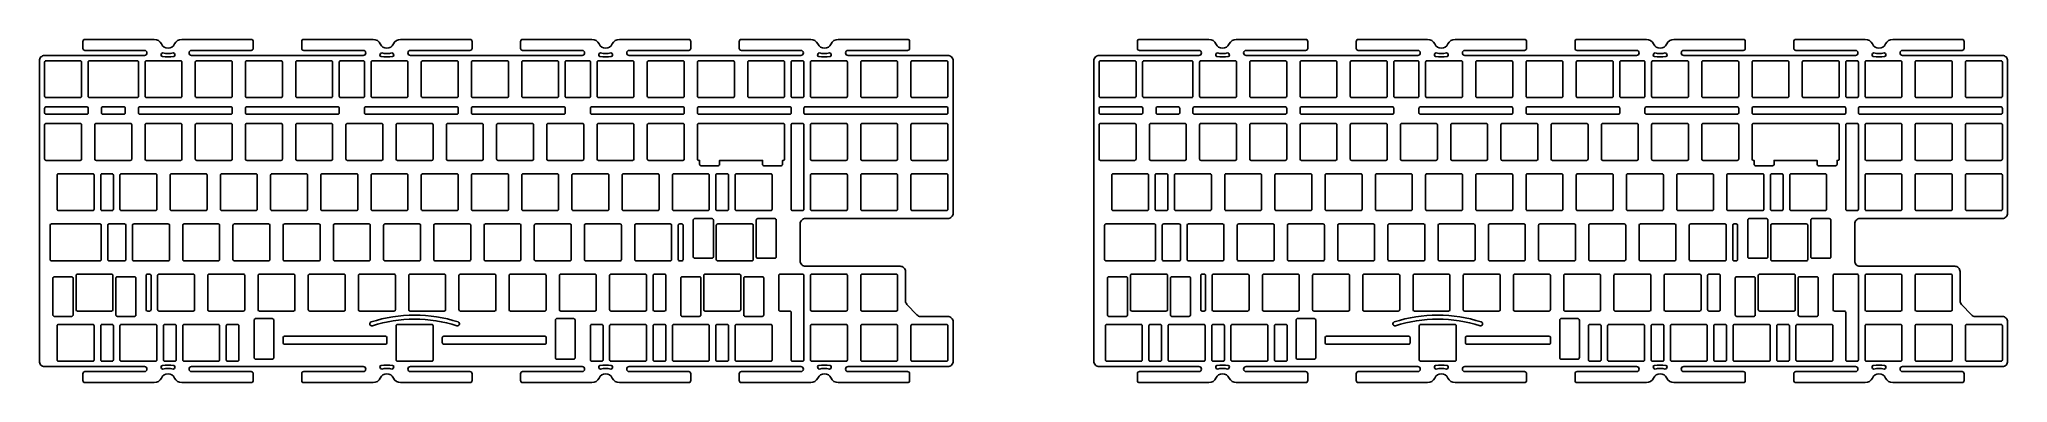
# Model space of a CAD drawing. Header units: millimetres. Extents: x 0 to 747, y 0 to 130.
import ezdxf

# ---------------------------------------------------------------- set-up
doc = ezdxf.new("R2010")
doc.units = ezdxf.units.MM
doc.layers.add('Plate', color=120, linetype='Continuous')

msp = doc.modelspace()

# ---------------------------------------------------------------- linework, layer by layer
at = {"layer": 'Plate'}
for points in [[(295.31, 1.75, -0.293036), (292.59, 0), (266.31, 0, -0.414214), (265.51, 0.8), (265.51, 3.4, -0.414214), (266.31, 4.2), (288.86, 4.2, 1), (288.86, 6.1), (223.76, 6.1, 1), (223.76, 4.2), (246.31, 4.2, -0.414214), (247.11, 3.4), (247.11, 0.8, -0.414214), (246.31, 0), (220.03, 0, -0.293036), (217.31, 1.75, 0.641126), (212.31, 1.75, -0.293036), (209.58, 0), (183.31, 0, -0.414214), (182.51, 0.8), (182.51, 3.4, -0.414214), (183.31, 4.2), (205.86, 4.2, 1), (205.86, 6.1), (140.75, 6.1, 1), (140.75, 4.2), (163.31, 4.2, -0.414214), (164.11, 3.4), (164.11, 0.8, -0.414214), (163.31, 0), (137.03, 0, -0.293036), (134.3, 1.75, 0.641126), (129.31, 1.75, -0.293036), (126.58, 0), (100.3, 0, -0.414214), (99.5, 0.8), (99.5, 3.4, -0.414214), (100.3, 4.2), (122.85, 4.2, 1), (122.85, 6.1), (57.75, 6.1, 1), (57.75, 4.2), (80.3, 4.2, -0.414214), (81.1, 3.4), (81.1, 0.8, -0.414214), (80.3, 0), (54.03, 0, -0.293036), (51.3, 1.75, 0.641126), (46.3, 1.75, -0.293036), (43.58, 0), (17.3, 0, -0.414214), (16.5, 0.8), (16.5, 3.4, -0.414214), (17.3, 4.2), (39.85, 4.2, 1), (39.85, 6.1), (2, 6.1, -0.414214), (0, 8.1), (0, 122.11, -0.414214), (2, 124.11), (39.85, 124.11, 1), (39.85, 126.01), (17.3, 126.01, -0.414214), (16.5, 126.81), (16.5, 129.41, -0.414214), (17.3, 130.21), (43.58, 130.21, -0.293036), (46.3, 128.46, 0.641126), (51.3, 128.46, -0.293036), (54.03, 130.21), (80.3, 130.21, -0.414214), (81.1, 129.41), (81.1, 126.81, -0.414214), (80.3, 126.01), (57.75, 126.01, 1), (57.75, 124.11), (122.85, 124.11, 1), (122.85, 126.01), (100.3, 126.01, -0.414214), (99.5, 126.81), (99.5, 129.41, -0.414214), (100.3, 130.21), (126.58, 130.21, -0.293036), (129.31, 128.46, 0.641126), (134.3, 128.46, -0.293036), (137.03, 130.21), (163.31, 130.21, -0.414214), (164.11, 129.41), (164.11, 126.81, -0.414214), (163.31, 126.01), (140.75, 126.01, 1), (140.75, 124.11), (205.86, 124.11, 1), (205.86, 126.01), (183.31, 126.01, -0.414214), (182.51, 126.81), (182.51, 129.41, -0.414214), (183.31, 130.21), (209.58, 130.21, -0.293036), (212.31, 128.46, 0.641126), (217.31, 128.46, -0.293036), (220.03, 130.21), (246.31, 130.21, -0.414214), (247.11, 129.41), (247.11, 126.81, -0.414214), (246.31, 126.01), (223.76, 126.01, 1), (223.76, 124.11), (288.86, 124.11, 1), (288.86, 126.01), (266.31, 126.01, -0.414214), (265.51, 126.81), (265.51, 129.41, -0.414214), (266.31, 130.21), (292.59, 130.21, -0.293036), (295.31, 128.46, 0.641126), (300.31, 128.46, -0.293036), (303.04, 130.21), (329.31, 130.21, -0.414214), (330.11, 129.41), (330.11, 126.81, -0.414214), (329.31, 126.01), (306.76, 126.01, 1), (306.76, 124.11), (344.61, 124.11, -0.414214), (346.61, 122.11), (346.61, 64.25, -0.414214), (344.61, 62.25), (290.61, 62.25, 0.414214), (288.61, 60.25), (288.61, 46.15, 0.414214), (290.61, 44.15), (326.56, 44.15, -0.414214), (328.56, 42.15), (328.56, 31.06, 0.191918), (329.11, 29.68), (332.86, 25.72, 0.205925), (334.31, 25.1), (344.61, 25.1, -0.414214), (346.61, 23.1), (346.61, 8.1, -0.414214), (344.61, 6.1), (306.76, 6.1, 1), (306.76, 4.2), (329.31, 4.2, -0.414214), (330.11, 3.4), (330.11, 0.8, -0.414214), (329.31, 0), (303.04, 0, -0.293036), (300.31, 1.75, 0.641126)], [(695.31, 1.75, -0.293036), (692.59, 0), (666.31, 0, -0.414214), (665.51, 0.8), (665.51, 3.4, -0.414214), (666.31, 4.2), (688.86, 4.2, 1), (688.86, 6.1), (623.76, 6.1, 1), (623.76, 4.2), (646.31, 4.2, -0.414214), (647.11, 3.4), (647.11, 0.8, -0.414214), (646.31, 0), (620.03, 0, -0.293036), (617.31, 1.75, 0.641126), (612.31, 1.75, -0.293036), (609.58, 0), (583.31, 0, -0.414214), (582.51, 0.8), (582.51, 3.4, -0.414214), (583.31, 4.2), (605.86, 4.2, 1), (605.86, 6.1), (540.75, 6.1, 1), (540.75, 4.2), (563.31, 4.2, -0.414214), (564.11, 3.4), (564.11, 0.8, -0.414214), (563.31, 0), (537.03, 0, -0.293036), (534.3, 1.75, 0.641126), (529.31, 1.75, -0.293036), (526.58, 0), (500.3, 0, -0.414214), (499.5, 0.8), (499.5, 3.4, -0.414214), (500.3, 4.2), (522.85, 4.2, 1), (522.85, 6.1), (457.75, 6.1, 1), (457.75, 4.2), (480.3, 4.2, -0.414214), (481.1, 3.4), (481.1, 0.8, -0.414214), (480.3, 0), (454.03, 0, -0.293036), (451.3, 1.75, 0.641126), (446.3, 1.75, -0.293036), (443.58, 0), (417.3, 0, -0.414214), (416.5, 0.8), (416.5, 3.4, -0.414214), (417.3, 4.2), (439.85, 4.2, 1), (439.85, 6.1), (402, 6.1, -0.414214), (400, 8.1), (400, 122.11, -0.414214), (402, 124.11), (439.85, 124.11, 1), (439.85, 126.01), (417.3, 126.01, -0.414214), (416.5, 126.81), (416.5, 129.41, -0.414214), (417.3, 130.21), (443.58, 130.21, -0.293036), (446.3, 128.46, 0.641126), (451.3, 128.46, -0.293036), (454.03, 130.21), (480.3, 130.21, -0.414214), (481.1, 129.41), (481.1, 126.81, -0.414214), (480.3, 126.01), (457.75, 126.01, 1), (457.75, 124.11), (522.85, 124.11, 1), (522.85, 126.01), (500.3, 126.01, -0.414214), (499.5, 126.81), (499.5, 129.41, -0.414214), (500.3, 130.21), (526.58, 130.21, -0.293036), (529.31, 128.46, 0.641126), (534.3, 128.46, -0.293036), (537.03, 130.21), (563.31, 130.21, -0.414214), (564.11, 129.41), (564.11, 126.81, -0.414214), (563.31, 126.01), (540.75, 126.01, 1), (540.75, 124.11), (605.86, 124.11, 1), (605.86, 126.01), (583.31, 126.01, -0.414214), (582.51, 126.81), (582.51, 129.41, -0.414214), (583.31, 130.21), (609.58, 130.21, -0.293036), (612.31, 128.46, 0.641126), (617.31, 128.46, -0.293036), (620.03, 130.21), (646.31, 130.21, -0.414214), (647.11, 129.41), (647.11, 126.81, -0.414214), (646.31, 126.01), (623.76, 126.01, 1), (623.76, 124.11), (688.86, 124.11, 1), (688.86, 126.01), (666.31, 126.01, -0.414214), (665.51, 126.81), (665.51, 129.41, -0.414214), (666.31, 130.21), (692.59, 130.21, -0.293036), (695.31, 128.46, 0.641126), (700.31, 128.46, -0.293036), (703.04, 130.21), (729.31, 130.21, -0.414214), (730.11, 129.41), (730.11, 126.81, -0.414214), (729.31, 126.01), (706.76, 126.01, 1), (706.76, 124.11), (744.61, 124.11, -0.414214), (746.61, 122.11), (746.61, 64.25, -0.414214), (744.61, 62.25), (690.61, 62.25, 0.414214), (688.61, 60.25), (688.61, 46.15, 0.414214), (690.61, 44.15), (726.56, 44.15, -0.414214), (728.56, 42.15), (728.56, 31.06, 0.191918), (729.11, 29.68), (732.86, 25.72, 0.205925), (734.31, 25.1), (744.61, 25.1, -0.414214), (746.61, 23.1), (746.61, 8.1, -0.414214), (744.61, 6.1), (706.76, 6.1, 1), (706.76, 4.2), (729.31, 4.2, -0.414214), (730.11, 3.4), (730.11, 0.8, -0.414214), (729.31, 0), (703.04, 0, -0.293036), (700.31, 1.75, 0.641126)], [(15.5, 122.11), (2.5, 122.11, 0.414214), (2, 121.61), (2, 108.61, 0.414214), (2.5, 108.11), (15.5, 108.11, 0.414214), (16, 108.61), (16, 121.61, 0.414214)], [(37.1, 122.11), (19, 122.11, 0.414214), (18.5, 121.61), (18.5, 108.61, 0.414214), (19, 108.11), (37.1, 108.11, 0.414214), (37.6, 108.61), (37.6, 121.61, 0.414214)], [(53.6, 122.11), (40.6, 122.11, 0.414214), (40.1, 121.61), (40.1, 108.61, 0.414214), (40.6, 108.11), (53.6, 108.11, 0.414214), (54.1, 108.61), (54.1, 121.61, 0.414214)], [(50.96, 123.73, 0.377418), (51.4, 124.22, 0.145924), (51.23, 124.82, 0.310154), (50.71, 125.05, -0.096523), (46.89, 125.05, 0.310154), (46.37, 124.82, 0.145924), (46.2, 124.22, 0.377418), (46.65, 123.73, 0.054)], [(72.65, 122.11), (59.65, 122.11, 0.414214), (59.15, 121.61), (59.15, 108.61, 0.414214), (59.65, 108.11), (72.65, 108.11, 0.414214), (73.15, 108.61), (73.15, 121.61, 0.414214)], [(91.7, 122.11), (78.7, 122.11, 0.414214), (78.2, 121.61), (78.2, 108.61, 0.414214), (78.7, 108.11), (91.7, 108.11, 0.414214), (92.2, 108.61), (92.2, 121.61, 0.414214)], [(110.75, 122.11), (97.75, 122.11, 0.414214), (97.25, 121.61), (97.25, 108.61, 0.414214), (97.75, 108.11), (110.75, 108.11, 0.414214), (111.25, 108.61), (111.25, 121.61, 0.414214)], [(113.75, 108.61, 0.414214), (114.25, 108.11), (122.83, 108.11, 0.414214), (123.33, 108.61), (123.33, 121.61, 0.414214), (122.83, 122.11), (114.25, 122.11, 0.414214), (113.75, 121.61)], [(139.32, 122.11), (126.33, 122.11, 0.414214), (125.83, 121.61), (125.83, 108.61, 0.414214), (126.33, 108.11), (139.32, 108.11, 0.414214), (139.82, 108.61), (139.82, 121.61, 0.414214)], [(129.89, 125.05, 0.310154), (129.37, 124.82, 0.145924), (129.2, 124.22, 0.377418), (129.65, 123.73, 0.054), (133.96, 123.73, 0.377418), (134.4, 124.22, 0.145924), (134.24, 124.82, 0.310154), (133.72, 125.05, -0.096523)], [(158.38, 122.11), (145.38, 122.11, 0.414214), (144.88, 121.61), (144.88, 108.61, 0.414214), (145.38, 108.11), (158.38, 108.11, 0.414214), (158.88, 108.61), (158.88, 121.61, 0.414214)], [(177.43, 122.11), (164.43, 122.11, 0.414214), (163.93, 121.61), (163.93, 108.61, 0.414214), (164.43, 108.11), (177.43, 108.11, 0.414214), (177.93, 108.61), (177.93, 121.61, 0.414214)], [(196.47, 122.11), (183.47, 122.11, 0.414214), (182.97, 121.61), (182.97, 108.61, 0.414214), (183.47, 108.11), (196.47, 108.11, 0.414214), (196.97, 108.61), (196.97, 121.61, 0.414214)], [(199.47, 108.61, 0.414214), (199.97, 108.11), (208.55, 108.11, 0.414214), (209.05, 108.61), (209.05, 121.61, 0.414214), (208.55, 122.11), (199.97, 122.11, 0.414214), (199.47, 121.61)], [(225.05, 122.11), (212.05, 122.11, 0.414214), (211.55, 121.61), (211.55, 108.61, 0.414214), (212.05, 108.11), (225.05, 108.11, 0.414214), (225.55, 108.61), (225.55, 121.61, 0.414214)], [(216.96, 123.73, 0.377418), (217.41, 124.22, 0.145924), (217.24, 124.82, 0.310154), (216.72, 125.05, -0.096523), (212.9, 125.05, 0.310154), (212.38, 124.82, 0.145924), (212.21, 124.22, 0.377418), (212.65, 123.73, 0.054)], [(244.1, 122.11), (231.1, 122.11, 0.414214), (230.6, 121.61), (230.6, 108.61, 0.414214), (231.1, 108.11), (244.1, 108.11, 0.414214), (244.6, 108.61), (244.6, 121.61, 0.414214)], [(263.15, 122.11), (250.15, 122.11, 0.414214), (249.65, 121.61), (249.65, 108.61, 0.414214), (250.15, 108.11), (263.15, 108.11, 0.414214), (263.65, 108.61), (263.65, 121.61, 0.414214)], [(282.2, 122.11), (269.2, 122.11, 0.414214), (268.7, 121.61), (268.7, 108.61, 0.414214), (269.2, 108.11), (282.2, 108.11, 0.414214), (282.7, 108.61), (282.7, 121.61, 0.414214)], [(285.2, 108.61, 0.414214), (285.7, 108.11), (289.51, 108.11, 0.414214), (290.01, 108.61), (290.01, 121.61, 0.414214), (289.51, 122.11), (285.7, 122.11, 0.414214), (285.2, 121.61)], [(306.01, 122.11), (293.01, 122.11, 0.414214), (292.51, 121.61), (292.51, 108.61, 0.414214), (293.01, 108.11), (306.01, 108.11, 0.414214), (306.51, 108.61), (306.51, 121.61, 0.414214)], [(299.96, 123.73, 0.377418), (300.41, 124.22, 0.145924), (300.24, 124.82, 0.310154), (299.72, 125.05, -0.096523), (295.9, 125.05, 0.310154), (295.38, 124.82, 0.145924), (295.21, 124.22, 0.377418), (295.66, 123.73, 0.054)], [(325.06, 122.11), (312.06, 122.11, 0.414214), (311.56, 121.61), (311.56, 108.61, 0.414214), (312.06, 108.11), (325.06, 108.11, 0.414214), (325.56, 108.61), (325.56, 121.61, 0.414214)], [(344.11, 122.11), (331.11, 122.11, 0.414214), (330.61, 121.61), (330.61, 108.61, 0.414214), (331.11, 108.11), (344.11, 108.11, 0.414214), (344.61, 108.61), (344.61, 121.61, 0.414214)], [(415.5, 122.11), (402.5, 122.11, 0.414214), (402, 121.61), (402, 108.61, 0.414214), (402.5, 108.11), (415.5, 108.11, 0.414214), (416, 108.61), (416, 121.61, 0.414214)], [(437.1, 122.11), (419, 122.11, 0.414214), (418.5, 121.61), (418.5, 108.61, 0.414214), (419, 108.11), (437.1, 108.11, 0.414214), (437.6, 108.61), (437.6, 121.61, 0.414214)], [(453.6, 122.11), (440.6, 122.11, 0.414214), (440.1, 121.61), (440.1, 108.61, 0.414214), (440.6, 108.11), (453.6, 108.11, 0.414214), (454.1, 108.61), (454.1, 121.61, 0.414214)], [(450.96, 123.73, 0.377418), (451.4, 124.22, 0.145924), (451.23, 124.82, 0.310154), (450.71, 125.05, -0.096523), (446.89, 125.05, 0.310154), (446.37, 124.82, 0.145924), (446.2, 124.22, 0.377418), (446.65, 123.73, 0.054)], [(472.65, 122.11), (459.65, 122.11, 0.414214), (459.15, 121.61), (459.15, 108.61, 0.414214), (459.65, 108.11), (472.65, 108.11, 0.414214), (473.15, 108.61), (473.15, 121.61, 0.414214)], [(491.7, 122.11), (478.7, 122.11, 0.414214), (478.2, 121.61), (478.2, 108.61, 0.414214), (478.7, 108.11), (491.7, 108.11, 0.414214), (492.2, 108.61), (492.2, 121.61, 0.414214)], [(510.75, 122.11), (497.75, 122.11, 0.414214), (497.25, 121.61), (497.25, 108.61, 0.414214), (497.75, 108.11), (510.75, 108.11, 0.414214), (511.25, 108.61), (511.25, 121.61, 0.414214)], [(513.75, 108.61, 0.414214), (514.25, 108.11), (522.83, 108.11, 0.414214), (523.32, 108.61), (523.32, 121.61, 0.414214), (522.83, 122.11), (514.25, 122.11, 0.414214), (513.75, 121.61)], [(539.33, 122.11), (526.33, 122.11, 0.414214), (525.83, 121.61), (525.83, 108.61, 0.414214), (526.33, 108.11), (539.33, 108.11, 0.414214), (539.83, 108.61), (539.83, 121.61, 0.414214)], [(529.89, 125.05, 0.310154), (529.37, 124.82, 0.145924), (529.2, 124.22, 0.377418), (529.65, 123.73, 0.054), (533.96, 123.73, 0.377418), (534.4, 124.22, 0.145924), (534.24, 124.82, 0.310154), (533.72, 125.05, -0.096523)], [(558.38, 122.11), (545.38, 122.11, 0.414214), (544.88, 121.61), (544.88, 108.61, 0.414214), (545.38, 108.11), (558.38, 108.11, 0.414214), (558.88, 108.61), (558.88, 121.61, 0.414214)], [(577.42, 122.11), (564.42, 122.11, 0.414214), (563.92, 121.61), (563.92, 108.61, 0.414214), (564.42, 108.11), (577.42, 108.11, 0.414214), (577.92, 108.61), (577.92, 121.61, 0.414214)], [(596.48, 122.11), (583.48, 122.11, 0.414214), (582.98, 121.61), (582.98, 108.61, 0.414214), (583.48, 108.11), (596.48, 108.11, 0.414214), (596.98, 108.61), (596.98, 121.61, 0.414214)], [(599.47, 108.61, 0.414214), (599.98, 108.11), (608.55, 108.11, 0.414214), (609.05, 108.61), (609.05, 121.61, 0.414214), (608.55, 122.11), (599.98, 122.11, 0.414214), (599.47, 121.61)], [(625.05, 122.11), (612.05, 122.11, 0.414214), (611.55, 121.61), (611.55, 108.61, 0.414214), (612.05, 108.11), (625.05, 108.11, 0.414214), (625.55, 108.61), (625.55, 121.61, 0.414214)], [(616.96, 123.73, 0.377418), (617.41, 124.22, 0.145924), (617.24, 124.82, 0.310154), (616.72, 125.05, -0.096523), (612.9, 125.05, 0.310154), (612.38, 124.82, 0.145924), (612.21, 124.22, 0.377418), (612.65, 123.73, 0.054)], [(644.1, 122.11), (631.1, 122.11, 0.414214), (630.6, 121.61), (630.6, 108.61, 0.414214), (631.1, 108.11), (644.1, 108.11, 0.414214), (644.6, 108.61), (644.6, 121.61, 0.414214)], [(663.15, 122.11), (650.15, 122.11, 0.414214), (649.65, 121.61), (649.65, 108.61, 0.414214), (650.15, 108.11), (663.15, 108.11, 0.414214), (663.65, 108.61), (663.65, 121.61, 0.414214)], [(682.2, 122.11), (669.2, 122.11, 0.414214), (668.7, 121.61), (668.7, 108.61, 0.414214), (669.2, 108.11), (682.2, 108.11, 0.414214), (682.7, 108.61), (682.7, 121.61, 0.414214)], [(685.2, 108.61, 0.414214), (685.7, 108.11), (689.51, 108.11, 0.414214), (690.01, 108.61), (690.01, 121.61, 0.414214), (689.51, 122.11), (685.7, 122.11, 0.414214), (685.2, 121.61)], [(706.01, 122.11), (693.01, 122.11, 0.414214), (692.51, 121.61), (692.51, 108.61, 0.414214), (693.01, 108.11), (706.01, 108.11, 0.414214), (706.51, 108.61), (706.51, 121.61, 0.414214)], [(699.96, 123.73, 0.377418), (700.41, 124.22, 0.145924), (700.24, 124.82, 0.310154), (699.72, 125.05, -0.096523), (695.9, 125.05, 0.310154), (695.38, 124.82, 0.145924), (695.21, 124.22, 0.377418), (695.66, 123.73, 0.054)], [(725.06, 122.11), (712.06, 122.11, 0.414214), (711.56, 121.61), (711.56, 108.61, 0.414214), (712.06, 108.11), (725.06, 108.11, 0.414214), (725.56, 108.61), (725.56, 121.61, 0.414214)], [(744.11, 122.11), (731.11, 122.11, 0.414214), (730.61, 121.61), (730.61, 108.61, 0.414214), (731.11, 108.11), (744.11, 108.11, 0.414214), (744.61, 108.61), (744.61, 121.61, 0.414214)], [(18.52, 102.3), (18.52, 104.11, 0.413139), (18.02, 104.61), (2.5, 104.61, 0.414214), (2, 104.11), (2, 102.3, 0.414214), (2.5, 101.8), (18.02, 101.8, 0.415289)], [(32.55, 102.3), (32.55, 104.11, 0.414214), (32.05, 104.61), (24.07, 104.61, 0.414214), (23.57, 104.11), (23.57, 102.3, 0.414214), (24.07, 101.8), (32.05, 101.8, 0.414214)], [(72.65, 104.61), (38.1, 104.61, 0.414214), (37.6, 104.11), (37.6, 102.3, 0.414214), (38.1, 101.8), (72.65, 101.8, 0.414214), (73.15, 102.3), (73.15, 104.11, 0.414214)], [(113.25, 104.61), (78.7, 104.61, 0.414214), (78.2, 104.11), (78.2, 102.3, 0.414214), (78.7, 101.8), (113.25, 101.8, 0.414214), (113.75, 102.3), (113.75, 104.11, 0.414214)], [(158.38, 104.61), (123.83, 104.61, 0.414214), (123.33, 104.11), (123.33, 102.3, 0.414214), (123.83, 101.8), (158.38, 101.8, 0.414214), (158.88, 102.3), (158.88, 104.11, 0.414214)], [(198.97, 104.61), (164.43, 104.61, 0.414214), (163.93, 104.11), (163.93, 102.3, 0.414214), (164.43, 101.8), (198.97, 101.8, 0.414214), (199.47, 102.3), (199.47, 104.11, 0.414214)], [(244.1, 104.61), (209.55, 104.61, 0.414214), (209.05, 104.11), (209.05, 102.3, 0.414214), (209.55, 101.8), (244.1, 101.8, 0.414214), (244.6, 102.3), (244.6, 104.11, 0.414214)], [(284.7, 104.61), (250.15, 104.61, 0.414214), (249.65, 104.11), (249.65, 102.3, 0.414214), (250.15, 101.8), (284.7, 101.8, 0.414214), (285.2, 102.3), (285.2, 104.11, 0.414214)], [(344.11, 104.61), (290.51, 104.61, 0.414214), (290.01, 104.11), (290.01, 102.3, 0.414214), (290.51, 101.8), (344.11, 101.8, 0.414214), (344.61, 102.3), (344.61, 104.11, 0.414214)], [(418.52, 102.3), (418.52, 104.11, 0.413139), (418.02, 104.61), (402.5, 104.61, 0.414214), (402, 104.11), (402, 102.3, 0.414214), (402.5, 101.8), (418.02, 101.8, 0.415289)], [(432.55, 102.3), (432.55, 104.11, 0.414214), (432.05, 104.61), (424.07, 104.61, 0.414214), (423.57, 104.11), (423.57, 102.3, 0.414214), (424.07, 101.8), (432.05, 101.8, 0.414214)], [(472.65, 104.61), (438.1, 104.61, 0.414214), (437.6, 104.11), (437.6, 102.3, 0.414214), (438.1, 101.8), (472.65, 101.8, 0.414214), (473.15, 102.3), (473.15, 104.11, 0.414214)], [(513.25, 104.61), (478.7, 104.61, 0.414214), (478.2, 104.11), (478.2, 102.3, 0.414214), (478.7, 101.8), (513.25, 101.8, 0.414214), (513.75, 102.3), (513.75, 104.11, 0.414214)], [(558.38, 104.61), (523.82, 104.61, 0.414214), (523.32, 104.11), (523.32, 102.3, 0.414214), (523.82, 101.8), (558.38, 101.8, 0.414214), (558.88, 102.3), (558.88, 104.11, 0.414214)], [(598.97, 104.61), (564.42, 104.61, 0.414214), (563.92, 104.11), (563.92, 102.3, 0.414214), (564.42, 101.8), (598.97, 101.8, 0.414214), (599.47, 102.3), (599.47, 104.11, 0.414214)], [(644.1, 104.61), (609.55, 104.61, 0.414214), (609.05, 104.11), (609.05, 102.3, 0.414214), (609.55, 101.8), (644.1, 101.8, 0.414214), (644.6, 102.3), (644.6, 104.11, 0.414214)], [(684.7, 104.61), (650.15, 104.61, 0.414214), (649.65, 104.11), (649.65, 102.3, 0.414214), (650.15, 101.8), (684.7, 101.8, 0.414214), (685.2, 102.3), (685.2, 104.11, 0.414214)], [(744.11, 104.61), (690.51, 104.61, 0.414214), (690.01, 104.11), (690.01, 102.3, 0.414214), (690.51, 101.8), (744.11, 101.8, 0.414214), (744.61, 102.3), (744.61, 104.11, 0.414214)], [(15.5, 98.3), (2.5, 98.3, 0.414214), (2, 97.8), (2, 84.8, 0.414214), (2.5, 84.3), (15.5, 84.3, 0.414214), (16, 84.8), (16, 97.8, 0.414214)], [(34.55, 98.3), (21.55, 98.3, 0.414214), (21.05, 97.8), (21.05, 84.8, 0.414214), (21.55, 84.3), (34.55, 84.3, 0.414214), (35.05, 84.8), (35.05, 97.8, 0.414214)], [(53.6, 98.3), (40.6, 98.3, 0.414214), (40.1, 97.8), (40.1, 84.8, 0.414214), (40.6, 84.3), (53.6, 84.3, 0.414214), (54.1, 84.8), (54.1, 97.8, 0.414214)], [(72.65, 98.3), (59.65, 98.3, 0.414214), (59.15, 97.8), (59.15, 84.8, 0.414214), (59.65, 84.3), (72.65, 84.3, 0.414214), (73.15, 84.8), (73.15, 97.8, 0.414214)], [(91.7, 98.3), (78.7, 98.3, 0.414214), (78.2, 97.8), (78.2, 84.8, 0.414214), (78.7, 84.3), (91.7, 84.3, 0.414214), (92.2, 84.8), (92.2, 97.8, 0.414214)], [(110.75, 98.3), (97.75, 98.3, 0.414214), (97.25, 97.8), (97.25, 84.8, 0.414214), (97.75, 84.3), (110.75, 84.3, 0.414214), (111.25, 84.8), (111.25, 97.8, 0.414214)], [(129.8, 98.3), (116.8, 98.3, 0.414214), (116.3, 97.8), (116.3, 84.8, 0.414214), (116.8, 84.3), (129.8, 84.3, 0.414214), (130.3, 84.8), (130.3, 97.8, 0.414214)], [(148.85, 98.3), (135.85, 98.3, 0.414214), (135.35, 97.8), (135.35, 84.8, 0.414214), (135.85, 84.3), (148.85, 84.3, 0.414214), (149.35, 84.8), (149.35, 97.8, 0.414214)], [(167.9, 98.3), (154.9, 98.3, 0.414214), (154.4, 97.8), (154.4, 84.8, 0.414214), (154.9, 84.3), (167.9, 84.3, 0.414214), (168.4, 84.8), (168.4, 97.8, 0.414214)], [(186.95, 98.3), (173.95, 98.3, 0.414214), (173.45, 97.8), (173.45, 84.8, 0.414214), (173.95, 84.3), (186.95, 84.3, 0.414214), (187.45, 84.8), (187.45, 97.8, 0.414214)], [(206, 98.3), (193, 98.3, 0.414214), (192.5, 97.8), (192.5, 84.8, 0.414214), (193, 84.3), (206, 84.3, 0.414214), (206.5, 84.8), (206.5, 97.8, 0.414214)], [(225.05, 98.3), (212.05, 98.3, 0.414214), (211.55, 97.8), (211.55, 84.8, 0.414214), (212.05, 84.3), (225.05, 84.3, 0.414214), (225.55, 84.8), (225.55, 97.8, 0.414214)], [(244.1, 98.3), (231.1, 98.3, 0.414214), (230.6, 97.8), (230.6, 84.8, 0.414214), (231.1, 84.3), (244.1, 84.3, 0.414214), (244.6, 84.8), (244.6, 97.8, 0.414214)], [(282.2, 98.3), (250.15, 98.3, 0.414214), (249.65, 97.8), (249.65, 84.8, 0.414214), (250.15, 84.3), (250.44, 84.3), (250.44, 82.8, 0.414214), (250.94, 82.3), (257.54, 82.3, 0.414214), (258.04, 82.8), (258.04, 84.3), (274.31, 84.3), (274.31, 82.8, 0.414214), (274.81, 82.3), (281.41, 82.3, 0.414214), (281.91, 82.8), (281.91, 84.3), (282.2, 84.3, 0.414214), (282.7, 84.8), (282.7, 97.8, 0.414214)], [(290.01, 65.75), (290.01, 97.8, 0.414214), (289.51, 98.3), (285.7, 98.3, 0.414214), (285.2, 97.8), (285.2, 65.75, 0.414214), (285.7, 65.25), (289.51, 65.25, 0.414214)], [(306.01, 98.3), (293.01, 98.3, 0.414214), (292.51, 97.8), (292.51, 84.8, 0.414214), (293.01, 84.3), (306.01, 84.3, 0.414214), (306.51, 84.8), (306.51, 97.8, 0.414214)], [(325.06, 98.3), (312.06, 98.3, 0.414214), (311.56, 97.8), (311.56, 84.8, 0.414214), (312.06, 84.3), (325.06, 84.3, 0.414214), (325.56, 84.8), (325.56, 97.8, 0.414214)], [(344.11, 98.3), (331.11, 98.3, 0.414214), (330.61, 97.8), (330.61, 84.8, 0.414214), (331.11, 84.3), (344.11, 84.3, 0.414214), (344.61, 84.8), (344.61, 97.8, 0.414214)], [(415.5, 98.3), (402.5, 98.3, 0.414214), (402, 97.8), (402, 84.8, 0.414214), (402.5, 84.3), (415.5, 84.3, 0.414214), (416, 84.8), (416, 97.8, 0.414214)], [(434.55, 98.3), (421.55, 98.3, 0.414214), (421.05, 97.8), (421.05, 84.8, 0.414214), (421.55, 84.3), (434.55, 84.3, 0.414214), (435.05, 84.8), (435.05, 97.8, 0.414214)], [(453.6, 98.3), (440.6, 98.3, 0.414214), (440.1, 97.8), (440.1, 84.8, 0.414214), (440.6, 84.3), (453.6, 84.3, 0.414214), (454.1, 84.8), (454.1, 97.8, 0.414214)], [(472.65, 98.3), (459.65, 98.3, 0.414214), (459.15, 97.8), (459.15, 84.8, 0.414214), (459.65, 84.3), (472.65, 84.3, 0.414214), (473.15, 84.8), (473.15, 97.8, 0.414214)], [(491.7, 98.3), (478.7, 98.3, 0.414214), (478.2, 97.8), (478.2, 84.8, 0.414214), (478.7, 84.3), (491.7, 84.3, 0.414214), (492.2, 84.8), (492.2, 97.8, 0.414214)], [(510.75, 98.3), (497.75, 98.3, 0.414214), (497.25, 97.8), (497.25, 84.8, 0.414214), (497.75, 84.3), (510.75, 84.3, 0.414214), (511.25, 84.8), (511.25, 97.8, 0.414214)], [(529.8, 98.3), (516.8, 98.3, 0.414214), (516.3, 97.8), (516.3, 84.8, 0.414214), (516.8, 84.3), (529.8, 84.3, 0.414214), (530.3, 84.8), (530.3, 97.8, 0.414214)], [(548.85, 98.3), (535.85, 98.3, 0.414214), (535.35, 97.8), (535.35, 84.8, 0.414214), (535.85, 84.3), (548.85, 84.3, 0.414214), (549.35, 84.8), (549.35, 97.8, 0.414214)], [(567.9, 98.3), (554.9, 98.3, 0.414214), (554.4, 97.8), (554.4, 84.8, 0.414214), (554.9, 84.3), (567.9, 84.3, 0.414214), (568.4, 84.8), (568.4, 97.8, 0.414214)], [(586.95, 98.3), (573.95, 98.3, 0.414214), (573.45, 97.8), (573.45, 84.8, 0.414214), (573.95, 84.3), (586.95, 84.3, 0.414214), (587.45, 84.8), (587.45, 97.8, 0.414214)], [(606, 98.3), (593, 98.3, 0.414214), (592.5, 97.8), (592.5, 84.8, 0.414214), (593, 84.3), (606, 84.3, 0.414214), (606.5, 84.8), (606.5, 97.8, 0.414214)], [(625.05, 98.3), (612.05, 98.3, 0.414214), (611.55, 97.8), (611.55, 84.8, 0.414214), (612.05, 84.3), (625.05, 84.3, 0.414214), (625.55, 84.8), (625.55, 97.8, 0.414214)], [(644.1, 98.3), (631.1, 98.3, 0.414214), (630.6, 97.8), (630.6, 84.8, 0.414214), (631.1, 84.3), (644.1, 84.3, 0.414214), (644.6, 84.8), (644.6, 97.8, 0.414214)], [(682.2, 98.3), (650.15, 98.3, 0.414214), (649.65, 97.8), (649.65, 84.8, 0.414214), (650.15, 84.3), (650.44, 84.3), (650.44, 82.8, 0.414214), (650.94, 82.3), (657.54, 82.3, 0.414214), (658.04, 82.8), (658.04, 84.3), (674.31, 84.3), (674.31, 82.8, 0.414214), (674.81, 82.3), (681.41, 82.3, 0.414214), (681.91, 82.8), (681.91, 84.3), (682.2, 84.3, 0.414214), (682.7, 84.8), (682.7, 97.8, 0.414214)], [(690.01, 65.75), (690.01, 97.8, 0.414214), (689.51, 98.3), (685.7, 98.3, 0.414214), (685.2, 97.8), (685.2, 65.75, 0.414214), (685.7, 65.25), (689.51, 65.25, 0.414214)], [(706.01, 98.3), (693.01, 98.3, 0.414214), (692.51, 97.8), (692.51, 84.8, 0.414214), (693.01, 84.3), (706.01, 84.3, 0.414214), (706.51, 84.8), (706.51, 97.8, 0.414214)], [(725.06, 98.3), (712.06, 98.3, 0.414214), (711.56, 97.8), (711.56, 84.8, 0.414214), (712.06, 84.3), (725.06, 84.3, 0.414214), (725.56, 84.8), (725.56, 97.8, 0.414214)], [(744.11, 98.3), (731.11, 98.3, 0.414214), (730.61, 97.8), (730.61, 84.8, 0.414214), (731.11, 84.3), (744.11, 84.3, 0.414214), (744.61, 84.8), (744.61, 97.8, 0.414214)], [(20.26, 79.25), (7.26, 79.25, 0.414214), (6.76, 78.75), (6.76, 65.75, 0.414214), (7.26, 65.25), (20.26, 65.25, 0.414214), (20.76, 65.75), (20.76, 78.75, 0.414214)], [(23.26, 65.75, 0.414214), (23.76, 65.25), (27.57, 65.25, 0.414214), (28.07, 65.75), (28.07, 78.75, 0.414214), (27.57, 79.25), (23.76, 79.25, 0.414214), (23.26, 78.75)], [(44.08, 79.25), (31.07, 79.25, 0.414214), (30.57, 78.75), (30.57, 65.75, 0.414214), (31.07, 65.25), (44.08, 65.25, 0.414214), (44.58, 65.75), (44.58, 78.75, 0.414214)], [(63.62, 65.75), (63.62, 78.75, 0.414214), (63.12, 79.25), (50.12, 79.25, 0.414214), (49.62, 78.75), (49.62, 65.75, 0.414214), (50.12, 65.25), (63.12, 65.25, 0.414214)], [(82.17, 79.25), (69.17, 79.25, 0.414214), (68.67, 78.75), (68.67, 65.75, 0.414214), (69.17, 65.25), (82.17, 65.25, 0.414214), (82.67, 65.75), (82.67, 78.75, 0.414214)], [(101.22, 79.25), (88.22, 79.25, 0.414214), (87.72, 78.75), (87.72, 65.75, 0.414214), (88.22, 65.25), (101.22, 65.25, 0.414214), (101.72, 65.75), (101.72, 78.75, 0.414214)], [(120.28, 79.25), (107.28, 79.25, 0.414214), (106.78, 78.75), (106.78, 65.75, 0.414214), (107.28, 65.25), (120.28, 65.25, 0.414214), (120.78, 65.75), (120.78, 78.75, 0.414214)], [(139.32, 79.25), (126.33, 79.25, 0.414214), (125.83, 78.75), (125.83, 65.75, 0.414214), (126.33, 65.25), (139.32, 65.25, 0.414214), (139.82, 65.75), (139.82, 78.75, 0.414214)], [(158.38, 79.25), (145.38, 79.25, 0.414214), (144.88, 78.75), (144.88, 65.75, 0.414214), (145.38, 65.25), (158.38, 65.25, 0.414214), (158.88, 65.75), (158.88, 78.75, 0.414214)], [(177.43, 79.25), (164.43, 79.25, 0.414214), (163.93, 78.75), (163.93, 65.75, 0.414214), (164.43, 65.25), (177.43, 65.25, 0.414214), (177.93, 65.75), (177.93, 78.75, 0.414214)], [(196.47, 79.25), (183.47, 79.25, 0.414214), (182.97, 78.75), (182.97, 65.75, 0.414214), (183.47, 65.25), (196.47, 65.25, 0.414214), (196.97, 65.75), (196.97, 78.75, 0.414214)], [(215.53, 79.25), (202.53, 79.25, 0.414214), (202.03, 78.75), (202.03, 65.75, 0.414214), (202.53, 65.25), (215.53, 65.25, 0.414214), (216.03, 65.75), (216.03, 78.75, 0.414214)], [(234.57, 79.25), (221.57, 79.25, 0.414214), (221.07, 78.75), (221.07, 65.75, 0.414214), (221.57, 65.25), (234.57, 65.25, 0.414214), (235.07, 65.75), (235.07, 78.75, 0.414214)], [(253.62, 79.25), (240.62, 79.25, 0.414214), (240.12, 78.75), (240.12, 65.75, 0.414214), (240.62, 65.25), (253.62, 65.25, 0.414214), (254.12, 65.75), (254.12, 78.75, 0.414214)], [(256.62, 78.75), (256.62, 65.75, 0.414214), (257.12, 65.25), (260.94, 65.25, 0.414214), (261.44, 65.75), (261.44, 78.75, 0.414214), (260.94, 79.25), (257.12, 79.25, 0.414214)], [(277.44, 79.25), (264.44, 79.25, 0.414214), (263.94, 78.75), (263.94, 65.75, 0.414214), (264.44, 65.25), (277.44, 65.25, 0.414214), (277.94, 65.75), (277.94, 78.75, 0.414214)], [(306.01, 79.25), (293.01, 79.25, 0.414214), (292.51, 78.75), (292.51, 65.75, 0.414214), (293.01, 65.25), (306.01, 65.25, 0.414214), (306.51, 65.75), (306.51, 78.75, 0.414214)], [(325.06, 79.25), (312.06, 79.25, 0.414214), (311.56, 78.75), (311.56, 65.75, 0.414214), (312.06, 65.25), (325.06, 65.25, 0.414214), (325.56, 65.75), (325.56, 78.75, 0.414214)], [(344.11, 79.25), (331.11, 79.25, 0.414214), (330.61, 78.75), (330.61, 65.75, 0.414214), (331.11, 65.25), (344.11, 65.25, 0.414214), (344.61, 65.75), (344.61, 78.75, 0.414214)], [(420.26, 79.25), (407.26, 79.25, 0.414214), (406.76, 78.75), (406.76, 65.75, 0.414214), (407.26, 65.25), (420.26, 65.25, 0.414214), (420.76, 65.75), (420.76, 78.75, 0.414214)], [(423.26, 65.75, 0.414214), (423.76, 65.25), (427.57, 65.25, 0.414214), (428.07, 65.75), (428.07, 78.75, 0.414214), (427.57, 79.25), (423.76, 79.25, 0.414214), (423.26, 78.75)], [(444.07, 79.25), (431.07, 79.25, 0.414214), (430.57, 78.75), (430.57, 65.75, 0.414214), (431.07, 65.25), (444.07, 65.25, 0.414214), (444.57, 65.75), (444.57, 78.75, 0.414214)], [(463.62, 65.75), (463.62, 78.75, 0.414214), (463.12, 79.25), (450.12, 79.25, 0.414214), (449.62, 78.75), (449.62, 65.75, 0.414214), (450.12, 65.25), (463.12, 65.25, 0.414214)], [(482.18, 79.25), (469.18, 79.25, 0.414214), (468.68, 78.75), (468.68, 65.75, 0.414214), (469.18, 65.25), (482.18, 65.25, 0.414214), (482.68, 65.75), (482.68, 78.75, 0.414214)], [(501.23, 79.25), (488.23, 79.25, 0.414214), (487.73, 78.75), (487.73, 65.75, 0.414214), (488.23, 65.25), (501.23, 65.25, 0.414214), (501.73, 65.75), (501.73, 78.75, 0.414214)], [(520.27, 79.25), (507.27, 79.25, 0.414214), (506.77, 78.75), (506.77, 65.75, 0.414214), (507.27, 65.25), (520.27, 65.25, 0.414214), (520.77, 65.75), (520.77, 78.75, 0.414214)], [(539.33, 79.25), (526.33, 79.25, 0.414214), (525.83, 78.75), (525.83, 65.75, 0.414214), (526.33, 65.25), (539.33, 65.25, 0.414214), (539.83, 65.75), (539.83, 78.75, 0.414214)], [(558.38, 79.25), (545.38, 79.25, 0.414214), (544.88, 78.75), (544.88, 65.75, 0.414214), (545.38, 65.25), (558.38, 65.25, 0.414214), (558.88, 65.75), (558.88, 78.75, 0.414214)], [(577.42, 79.25), (564.42, 79.25, 0.414214), (563.92, 78.75), (563.92, 65.75, 0.414214), (564.42, 65.25), (577.42, 65.25, 0.414214), (577.92, 65.75), (577.92, 78.75, 0.414214)], [(596.48, 79.25), (583.48, 79.25, 0.414214), (582.98, 78.75), (582.98, 65.75, 0.414214), (583.48, 65.25), (596.48, 65.25, 0.414214), (596.98, 65.75), (596.98, 78.75, 0.414214)], [(615.52, 79.25), (602.52, 79.25, 0.414214), (602.02, 78.75), (602.02, 65.75, 0.414214), (602.52, 65.25), (615.52, 65.25, 0.414214), (616.02, 65.75), (616.02, 78.75, 0.414214)], [(634.58, 79.25), (621.58, 79.25, 0.414214), (621.08, 78.75), (621.08, 65.75, 0.414214), (621.58, 65.25), (634.58, 65.25, 0.414214), (635.08, 65.75), (635.08, 78.75, 0.414214)], [(653.62, 79.25), (640.62, 79.25, 0.414214), (640.12, 78.75), (640.12, 65.75, 0.414214), (640.62, 65.25), (653.62, 65.25, 0.414214), (654.12, 65.75), (654.12, 78.75, 0.414214)], [(656.62, 78.75), (656.62, 65.75, 0.414214), (657.12, 65.25), (660.94, 65.25, 0.414214), (661.44, 65.75), (661.44, 78.75, 0.414214), (660.94, 79.25), (657.12, 79.25, 0.414214)], [(677.44, 79.25), (664.44, 79.25, 0.414214), (663.94, 78.75), (663.94, 65.75, 0.414214), (664.44, 65.25), (677.44, 65.25, 0.414214), (677.94, 65.75), (677.94, 78.75, 0.414214)], [(706.01, 79.25), (693.01, 79.25, 0.414214), (692.51, 78.75), (692.51, 65.75, 0.414214), (693.01, 65.25), (706.01, 65.25, 0.414214), (706.51, 65.75), (706.51, 78.75, 0.414214)], [(725.06, 79.25), (712.06, 79.25, 0.414214), (711.56, 78.75), (711.56, 65.75, 0.414214), (712.06, 65.25), (725.06, 65.25, 0.414214), (725.56, 65.75), (725.56, 78.75, 0.414214)], [(744.11, 79.25), (731.11, 79.25, 0.414214), (730.61, 78.75), (730.61, 65.75, 0.414214), (731.11, 65.25), (744.11, 65.25, 0.414214), (744.61, 65.75), (744.61, 78.75, 0.414214)], [(22.94, 46.2, 0.414214), (23.44, 46.7), (23.44, 59.7, 0.414214), (22.94, 60.2), (4.58, 60.2, 0.414214), (4.08, 59.7), (4.08, 46.7, 0.414214), (4.58, 46.2)], [(25.94, 46.7, 0.414214), (26.44, 46.2), (32.34, 46.2, 0.414214), (32.84, 46.7), (32.84, 59.7, 0.414214), (32.34, 60.2), (26.44, 60.2, 0.414214), (25.94, 59.7)], [(48.84, 60.2), (35.84, 60.2, 0.414214), (35.34, 59.7), (35.34, 46.7, 0.414214), (35.84, 46.2), (48.84, 46.2, 0.414214), (49.34, 46.7), (49.34, 59.7, 0.414214)], [(67.89, 60.2), (54.89, 60.2, 0.414214), (54.39, 59.7), (54.39, 46.7, 0.414214), (54.89, 46.2), (67.89, 46.2, 0.414214), (68.39, 46.7), (68.39, 59.7, 0.414214)], [(86.94, 60.2), (73.94, 60.2, 0.414214), (73.44, 59.7), (73.44, 46.7, 0.414214), (73.94, 46.2), (86.94, 46.2, 0.414214), (87.44, 46.7), (87.44, 59.7, 0.414214)], [(105.99, 60.2), (92.99, 60.2, 0.414214), (92.49, 59.7), (92.49, 46.7, 0.414214), (92.99, 46.2), (105.99, 46.2, 0.414214), (106.49, 46.7), (106.49, 59.7, 0.414214)], [(125.04, 60.2), (112.04, 60.2, 0.414214), (111.54, 59.7), (111.54, 46.7, 0.414214), (112.04, 46.2), (125.04, 46.2, 0.414214), (125.54, 46.7), (125.54, 59.7, 0.414214)], [(144.09, 60.2), (131.09, 60.2, 0.414214), (130.59, 59.7), (130.59, 46.7, 0.414214), (131.09, 46.2), (144.09, 46.2, 0.414214), (144.59, 46.7), (144.59, 59.7, 0.414214)], [(163.14, 60.2), (150.14, 60.2, 0.414214), (149.64, 59.7), (149.64, 46.7, 0.414214), (150.14, 46.2), (163.14, 46.2, 0.414214), (163.64, 46.7), (163.64, 59.7, 0.414214)], [(182.19, 60.2), (169.19, 60.2, 0.414214), (168.69, 59.7), (168.69, 46.7, 0.414214), (169.19, 46.2), (182.19, 46.2, 0.414214), (182.69, 46.7), (182.69, 59.7, 0.414214)], [(201.24, 60.2), (188.24, 60.2, 0.414214), (187.74, 59.7), (187.74, 46.7, 0.414214), (188.24, 46.2), (201.24, 46.2, 0.414214), (201.74, 46.7), (201.74, 59.7, 0.414214)], [(220.29, 60.2), (207.29, 60.2, 0.414214), (206.79, 59.7), (206.79, 46.7, 0.414214), (207.29, 46.2), (220.29, 46.2, 0.414214), (220.79, 46.7), (220.79, 59.7, 0.414214)], [(239.34, 60.2), (226.34, 60.2, 0.414214), (225.84, 59.7), (225.84, 46.7, 0.414214), (226.34, 46.2), (239.34, 46.2, 0.414214), (239.84, 46.7), (239.84, 59.7, 0.414214)], [(242.34, 46.7, 0.414214), (242.84, 46.2), (243.67, 46.2, 0.414214), (244.17, 46.7), (244.17, 59.7, 0.414214), (243.67, 60.2), (242.84, 60.2, 0.414214), (242.34, 59.7)], [(255.16, 47.2, 0.414214), (255.66, 47.7), (255.66, 61.7, 0.414214), (255.16, 62.2), (248.56, 62.2, 0.414214), (248.06, 61.7), (248.06, 47.7, 0.414214), (248.56, 47.2)], [(270.29, 60.2), (257.29, 60.2, 0.414214), (256.79, 59.7), (256.79, 46.7, 0.414214), (257.29, 46.2), (270.29, 46.2, 0.414214), (270.79, 46.7), (270.79, 59.7, 0.414214)], [(279.03, 47.2, 0.414214), (279.53, 47.7), (279.53, 61.7, 0.414214), (279.03, 62.2), (272.43, 62.2, 0.414214), (271.93, 61.7), (271.93, 47.7, 0.414214), (272.43, 47.2)], [(422.94, 46.2, 0.414214), (423.44, 46.7), (423.44, 59.7, 0.414214), (422.94, 60.2), (404.58, 60.2, 0.414214), (404.08, 59.7), (404.08, 46.7, 0.414214), (404.58, 46.2)], [(425.94, 46.7, 0.414214), (426.44, 46.2), (432.34, 46.2, 0.414214), (432.84, 46.7), (432.84, 59.7, 0.414214), (432.34, 60.2), (426.44, 60.2, 0.414214), (425.94, 59.7)], [(448.84, 60.2), (435.84, 60.2, 0.414214), (435.34, 59.7), (435.34, 46.7, 0.414214), (435.84, 46.2), (448.84, 46.2, 0.414214), (449.34, 46.7), (449.34, 59.7, 0.414214)], [(467.89, 60.2), (454.89, 60.2, 0.414214), (454.39, 59.7), (454.39, 46.7, 0.414214), (454.89, 46.2), (467.89, 46.2, 0.414214), (468.39, 46.7), (468.39, 59.7, 0.414214)], [(486.94, 60.2), (473.94, 60.2, 0.414214), (473.44, 59.7), (473.44, 46.7, 0.414214), (473.94, 46.2), (486.94, 46.2, 0.414214), (487.44, 46.7), (487.44, 59.7, 0.414214)], [(505.99, 60.2), (492.99, 60.2, 0.414214), (492.49, 59.7), (492.49, 46.7, 0.414214), (492.99, 46.2), (505.99, 46.2, 0.414214), (506.49, 46.7), (506.49, 59.7, 0.414214)], [(525.04, 60.2), (512.04, 60.2, 0.414214), (511.54, 59.7), (511.54, 46.7, 0.414214), (512.04, 46.2), (525.04, 46.2, 0.414214), (525.54, 46.7), (525.54, 59.7, 0.414214)], [(544.09, 60.2), (531.09, 60.2, 0.414214), (530.59, 59.7), (530.59, 46.7, 0.414214), (531.09, 46.2), (544.09, 46.2, 0.414214), (544.59, 46.7), (544.59, 59.7, 0.414214)], [(563.14, 60.2), (550.14, 60.2, 0.414214), (549.64, 59.7), (549.64, 46.7, 0.414214), (550.14, 46.2), (563.14, 46.2, 0.414214), (563.64, 46.7), (563.64, 59.7, 0.414214)], [(582.19, 60.2), (569.19, 60.2, 0.414214), (568.69, 59.7), (568.69, 46.7, 0.414214), (569.19, 46.2), (582.19, 46.2, 0.414214), (582.69, 46.7), (582.69, 59.7, 0.414214)], [(601.24, 60.2), (588.24, 60.2, 0.414214), (587.74, 59.7), (587.74, 46.7, 0.414214), (588.24, 46.2), (601.24, 46.2, 0.414214), (601.74, 46.7), (601.74, 59.7, 0.414214)], [(620.29, 60.2), (607.29, 60.2, 0.414214), (606.79, 59.7), (606.79, 46.7, 0.414214), (607.29, 46.2), (620.29, 46.2, 0.414214), (620.79, 46.7), (620.79, 59.7, 0.414214)], [(639.34, 60.2), (626.34, 60.2, 0.414214), (625.84, 59.7), (625.84, 46.7, 0.414214), (626.34, 46.2), (639.34, 46.2, 0.414214), (639.84, 46.7), (639.84, 59.7, 0.414214)], [(642.34, 46.7, 0.414214), (642.84, 46.2), (643.67, 46.2, 0.414214), (644.17, 46.7), (644.17, 59.7, 0.414214), (643.67, 60.2), (642.84, 60.2, 0.414214), (642.34, 59.7)], [(655.16, 47.2, 0.414214), (655.66, 47.7), (655.66, 61.7, 0.414214), (655.16, 62.2), (648.56, 62.2, 0.414214), (648.06, 61.7), (648.06, 47.7, 0.414214), (648.56, 47.2)], [(670.29, 60.2), (657.29, 60.2, 0.414214), (656.79, 59.7), (656.79, 46.7, 0.414214), (657.29, 46.2), (670.29, 46.2, 0.414214), (670.79, 46.7), (670.79, 59.7, 0.414214)], [(679.03, 47.2, 0.414214), (679.53, 47.7), (679.53, 61.7, 0.414214), (679.03, 62.2), (672.43, 62.2, 0.414214), (671.93, 61.7), (671.93, 47.7, 0.414214), (672.43, 47.2)], [(12.27, 40.15), (5.67, 40.15, 0.414214), (5.17, 39.65), (5.17, 25.65, 0.414214), (5.67, 25.15), (12.27, 25.15, 0.414214), (12.77, 25.65), (12.77, 39.65, 0.414214)], [(27.41, 41.15), (14.41, 41.15, 0.414214), (13.91, 40.65), (13.91, 27.65, 0.414214), (14.41, 27.15), (27.41, 27.15, 0.414214), (27.91, 27.65), (27.91, 40.65, 0.414214)], [(36.14, 40.15), (29.54, 40.15, 0.414214), (29.04, 39.65), (29.04, 25.65, 0.414214), (29.54, 25.15), (36.14, 25.15, 0.414214), (36.64, 25.65), (36.64, 39.65, 0.414214)], [(40.53, 27.65, 0.414214), (41.03, 27.15), (41.86, 27.15, 0.414214), (42.36, 27.65), (42.36, 40.65, 0.414214), (41.86, 41.15), (41.03, 41.15, 0.414214), (40.53, 40.65)], [(58.36, 41.15), (45.36, 41.15, 0.414214), (44.86, 40.65), (44.86, 27.65, 0.414214), (45.36, 27.15), (58.36, 27.15, 0.414214), (58.86, 27.65), (58.86, 40.65, 0.414214)], [(63.91, 27.65, 0.414214), (64.41, 27.15), (77.41, 27.15, 0.414214), (77.91, 27.65), (77.91, 40.65, 0.414214), (77.41, 41.15), (64.41, 41.15, 0.414214), (63.91, 40.65)], [(96.46, 41.15), (83.46, 41.15, 0.414214), (82.96, 40.65), (82.96, 27.65, 0.414214), (83.46, 27.15), (96.46, 27.15, 0.414214), (96.96, 27.65), (96.96, 40.65, 0.414214)], [(115.51, 41.15), (102.51, 41.15, 0.414214), (102.01, 40.65), (102.01, 27.65, 0.414214), (102.51, 27.15), (115.51, 27.15, 0.414214), (116.01, 27.65), (116.01, 40.65, 0.414214)], [(134.56, 41.15), (121.56, 41.15, 0.414214), (121.06, 40.65), (121.06, 27.65, 0.414214), (121.56, 27.15), (134.56, 27.15, 0.414214), (135.06, 27.65), (135.06, 40.65, 0.414214)], [(153.61, 41.15), (140.61, 41.15, 0.414214), (140.11, 40.65), (140.11, 27.65, 0.414214), (140.61, 27.15), (153.61, 27.15, 0.414214), (154.11, 27.65), (154.11, 40.65, 0.414214)], [(172.66, 41.15), (159.66, 41.15, 0.414214), (159.16, 40.65), (159.16, 27.65, 0.414214), (159.66, 27.15), (172.66, 27.15, 0.414214), (173.16, 27.65), (173.16, 40.65, 0.414214)], [(191.71, 41.15), (178.71, 41.15, 0.414214), (178.21, 40.65), (178.21, 27.65, 0.414214), (178.71, 27.15), (191.71, 27.15, 0.414214), (192.21, 27.65), (192.21, 40.65, 0.414214)], [(210.76, 41.15), (197.76, 41.15, 0.414214), (197.26, 40.65), (197.26, 27.65, 0.414214), (197.76, 27.15), (210.76, 27.15, 0.414214), (211.26, 27.65), (211.26, 40.65, 0.414214)], [(229.81, 41.15), (216.81, 41.15, 0.414214), (216.31, 40.65), (216.31, 27.65, 0.414214), (216.81, 27.15), (229.81, 27.15, 0.414214), (230.31, 27.65), (230.31, 40.65, 0.414214)], [(232.81, 40.65), (232.81, 27.65, 0.414214), (233.31, 27.15), (237.12, 27.15, 0.414214), (237.62, 27.65), (237.62, 40.65, 0.414214), (237.12, 41.15), (233.31, 41.15, 0.414214)], [(250.39, 40.15), (243.79, 40.15, 0.414214), (243.29, 39.65), (243.29, 25.65, 0.414214), (243.79, 25.15), (250.39, 25.15, 0.414214), (250.89, 25.65), (250.89, 39.65, 0.414214)], [(265.53, 41.15), (252.53, 41.15, 0.414214), (252.03, 40.65), (252.03, 27.65, 0.414214), (252.53, 27.15), (265.53, 27.15, 0.414214), (266.03, 27.65), (266.03, 40.65, 0.414214)], [(274.27, 40.15), (267.67, 40.15, 0.414214), (267.17, 39.65), (267.17, 25.65, 0.414214), (267.67, 25.15), (274.27, 25.15, 0.414214), (274.77, 25.65), (274.77, 39.65, 0.414214)], [(290.01, 8.6, -0.414214), (289.51, 8.1), (285.7, 8.1, -0.414214), (285.2, 8.6), (285.2, 26.65, 0.414214), (284.7, 27.15), (280.94, 27.15, -0.414214), (280.44, 27.65), (280.44, 40.65, -0.414214), (280.94, 41.15), (289.51, 41.15, -0.414214), (290.01, 40.65)], [(306.01, 41.15), (293.01, 41.15, 0.414214), (292.51, 40.65), (292.51, 27.65, 0.414214), (293.01, 27.15), (306.01, 27.15, 0.414214), (306.51, 27.65), (306.51, 40.65, 0.414214)], [(325.06, 41.15), (312.06, 41.15, 0.414214), (311.56, 40.65), (311.56, 27.65, 0.414214), (312.06, 27.15), (325.06, 27.15, 0.414214), (325.56, 27.65), (325.56, 40.65, 0.414214)], [(412.27, 40.15), (405.67, 40.15, 0.414214), (405.17, 39.65), (405.17, 25.65, 0.414214), (405.67, 25.15), (412.27, 25.15, 0.414214), (412.77, 25.65), (412.77, 39.65, 0.414214)], [(427.41, 41.15), (414.41, 41.15, 0.414214), (413.91, 40.65), (413.91, 27.65, 0.414214), (414.41, 27.15), (427.41, 27.15, 0.414214), (427.91, 27.65), (427.91, 40.65, 0.414214)], [(436.14, 40.15), (429.54, 40.15, 0.414214), (429.04, 39.65), (429.04, 25.65, 0.414214), (429.54, 25.15), (436.14, 25.15, 0.414214), (436.64, 25.65), (436.64, 39.65, 0.414214)], [(440.53, 27.65, 0.414214), (441.03, 27.15), (441.86, 27.15, 0.414214), (442.36, 27.65), (442.36, 40.65, 0.414214), (441.86, 41.15), (441.03, 41.15, 0.414214), (440.53, 40.65)], [(458.36, 41.15), (445.36, 41.15, 0.414214), (444.86, 40.65), (444.86, 27.65, 0.414214), (445.36, 27.15), (458.36, 27.15, 0.414214), (458.86, 27.65), (458.86, 40.65, 0.414214)], [(463.91, 27.65, 0.414214), (464.41, 27.15), (477.41, 27.15, 0.414214), (477.91, 27.65), (477.91, 40.65, 0.414214), (477.41, 41.15), (464.41, 41.15, 0.414214), (463.91, 40.65)], [(496.46, 41.15), (483.46, 41.15, 0.414214), (482.96, 40.65), (482.96, 27.65, 0.414214), (483.46, 27.15), (496.46, 27.15, 0.414214), (496.96, 27.65), (496.96, 40.65, 0.414214)], [(515.51, 41.15), (502.51, 41.15, 0.414214), (502.01, 40.65), (502.01, 27.65, 0.414214), (502.51, 27.15), (515.51, 27.15, 0.414214), (516.01, 27.65), (516.01, 40.65, 0.414214)], [(534.56, 41.15), (521.56, 41.15, 0.414214), (521.06, 40.65), (521.06, 27.65, 0.414214), (521.56, 27.15), (534.56, 27.15, 0.414214), (535.06, 27.65), (535.06, 40.65, 0.414214)], [(553.61, 41.15), (540.61, 41.15, 0.414214), (540.11, 40.65), (540.11, 27.65, 0.414214), (540.61, 27.15), (553.61, 27.15, 0.414214), (554.11, 27.65), (554.11, 40.65, 0.414214)], [(572.66, 41.15), (559.66, 41.15, 0.414214), (559.16, 40.65), (559.16, 27.65, 0.414214), (559.66, 27.15), (572.66, 27.15, 0.414214), (573.16, 27.65), (573.16, 40.65, 0.414214)], [(591.71, 41.15), (578.71, 41.15, 0.414214), (578.21, 40.65), (578.21, 27.65, 0.414214), (578.71, 27.15), (591.71, 27.15, 0.414214), (592.21, 27.65), (592.21, 40.65, 0.414214)], [(610.76, 41.15), (597.76, 41.15, 0.414214), (597.26, 40.65), (597.26, 27.65, 0.414214), (597.76, 27.15), (610.76, 27.15, 0.414214), (611.26, 27.65), (611.26, 40.65, 0.414214)], [(629.81, 41.15), (616.81, 41.15, 0.414214), (616.31, 40.65), (616.31, 27.65, 0.414214), (616.81, 27.15), (629.81, 27.15, 0.414214), (630.31, 27.65), (630.31, 40.65, 0.414214)], [(632.81, 40.65), (632.81, 27.65, 0.414214), (633.31, 27.15), (637.12, 27.15, 0.414214), (637.62, 27.65), (637.62, 40.65, 0.414214), (637.12, 41.15), (633.31, 41.15, 0.414214)], [(650.39, 40.15), (643.79, 40.15, 0.414214), (643.29, 39.65), (643.29, 25.65, 0.414214), (643.79, 25.15), (650.39, 25.15, 0.414214), (650.89, 25.65), (650.89, 39.65, 0.414214)], [(665.53, 41.15), (652.53, 41.15, 0.414214), (652.03, 40.65), (652.03, 27.65, 0.414214), (652.53, 27.15), (665.53, 27.15, 0.414214), (666.03, 27.65), (666.03, 40.65, 0.414214)], [(674.27, 40.15), (667.67, 40.15, 0.414214), (667.17, 39.65), (667.17, 25.65, 0.414214), (667.67, 25.15), (674.27, 25.15, 0.414214), (674.77, 25.65), (674.77, 39.65, 0.414214)], [(690.01, 8.6, -0.414214), (689.51, 8.1), (685.7, 8.1, -0.414214), (685.2, 8.6), (685.2, 26.65, 0.414214), (684.7, 27.15), (680.94, 27.15, -0.414214), (680.44, 27.65), (680.44, 40.65, -0.414214), (680.94, 41.15), (689.51, 41.15, -0.414214), (690.01, 40.65)], [(706.01, 41.15), (693.01, 41.15, 0.414214), (692.51, 40.65), (692.51, 27.65, 0.414214), (693.01, 27.15), (706.01, 27.15, 0.414214), (706.51, 27.65), (706.51, 40.65, 0.414214)], [(725.06, 41.15), (712.06, 41.15, 0.414214), (711.56, 40.65), (711.56, 27.65, 0.414214), (712.06, 27.15), (725.06, 27.15, 0.414214), (725.56, 27.65), (725.56, 40.65, 0.414214)], [(88.2, 8.85, 0.414214), (88.95, 9.6), (88.95, 23.6, 0.414214), (88.2, 24.35), (82.2, 24.35, 0.414214), (81.45, 23.6), (81.45, 9.6, 0.414214), (82.2, 8.85)], [(126.31, 21.6, -0.155898), (158.39, 21.6, 1), (158.84, 23.03, 0.155898), (125.86, 23.03, 1)], [(202.5, 8.85, 0.414214), (203.25, 9.6), (203.25, 23.6, 0.414214), (202.5, 24.35), (196.5, 24.35, 0.414214), (195.75, 23.6), (195.75, 9.6, 0.414214), (196.5, 8.85)], [(483.44, 8.85, 0.414214), (484.19, 9.6), (484.19, 23.6, 0.414214), (483.44, 24.35), (477.44, 24.35, 0.414214), (476.69, 23.6), (476.69, 9.6, 0.414214), (477.44, 8.85)], [(514.41, 21.6, -0.155898), (546.48, 21.6, 1), (546.94, 23.03, 0.155898), (513.95, 23.03, 1)], [(583.44, 8.85, 0.414214), (584.19, 9.6), (584.19, 23.6, 0.414214), (583.44, 24.35), (577.44, 24.35, 0.414214), (576.69, 23.6), (576.69, 9.6, 0.414214), (577.44, 8.85)], [(20.26, 22.1), (7.26, 22.1, 0.414214), (6.76, 21.6), (6.76, 8.6, 0.414214), (7.26, 8.1), (20.26, 8.1, 0.414214), (20.76, 8.6), (20.76, 21.6, 0.414214)], [(23.26, 21.6), (23.26, 8.6, 0.414214), (23.76, 8.1), (27.57, 8.1, 0.414214), (28.07, 8.6), (28.07, 21.6, 0.414214), (27.57, 22.1), (23.76, 22.1, 0.414214)], [(44.08, 22.1), (31.07, 22.1, 0.414214), (30.57, 21.6), (30.57, 8.6, 0.414214), (31.07, 8.1), (44.08, 8.1, 0.414214), (44.58, 8.6), (44.58, 21.6, 0.414214)], [(47.08, 21.6), (47.08, 8.6, 0.414214), (47.58, 8.1), (51.39, 8.1, 0.414214), (51.89, 8.6), (51.89, 21.6, 0.414214), (51.39, 22.1), (47.58, 22.1, 0.414214)], [(67.89, 22.1), (54.89, 22.1, 0.414214), (54.39, 21.6), (54.39, 8.6, 0.414214), (54.89, 8.1), (67.89, 8.1, 0.414214), (68.39, 8.6), (68.39, 21.6, 0.414214)], [(70.89, 21.6), (70.89, 8.6, 0.414214), (71.39, 8.1), (75.2, 8.1, 0.414214), (75.7, 8.6), (75.7, 21.6, 0.414214), (75.2, 22.1), (71.39, 22.1, 0.414214)], [(92.95, 17.6, 0.414214), (92.45, 17.1), (92.45, 15.1, 0.414214), (92.95, 14.6), (131.35, 14.6, 0.414214), (131.85, 15.1), (131.85, 17.1, 0.414214), (131.35, 17.6)], [(148.85, 22.1), (135.85, 22.1, 0.414214), (135.35, 21.6), (135.35, 8.6, 0.414214), (135.85, 8.1), (148.85, 8.1, 0.414214), (149.35, 8.6), (149.35, 21.6, 0.414214)], [(191.75, 17.6), (153.35, 17.6, 0.414214), (152.85, 17.1), (152.85, 15.1, 0.414214), (153.35, 14.6), (191.75, 14.6, 0.414214), (192.25, 15.1), (192.25, 17.1, 0.414214)], [(209, 21.6), (209, 8.6, 0.414214), (209.5, 8.1), (213.31, 8.1, 0.414214), (213.81, 8.6), (213.81, 21.6, 0.414214), (213.31, 22.1), (209.5, 22.1, 0.414214)], [(229.81, 22.1), (216.81, 22.1, 0.414214), (216.31, 21.6), (216.31, 8.6, 0.414214), (216.81, 8.1), (229.81, 8.1, 0.414214), (230.31, 8.6), (230.31, 21.6, 0.414214)], [(232.81, 21.6), (232.81, 8.6, 0.414214), (233.31, 8.1), (237.12, 8.1, 0.414214), (237.62, 8.6), (237.62, 21.6, 0.414214), (237.12, 22.1), (233.31, 22.1, 0.414214)], [(253.62, 22.1), (240.62, 22.1, 0.414214), (240.12, 21.6), (240.12, 8.6, 0.414214), (240.62, 8.1), (253.62, 8.1, 0.414214), (254.12, 8.6), (254.12, 21.6, 0.414214)], [(256.62, 21.6), (256.62, 8.6, 0.414214), (257.12, 8.1), (260.94, 8.1, 0.414214), (261.44, 8.6), (261.44, 21.6, 0.414214), (260.94, 22.1), (257.12, 22.1, 0.414214)], [(277.44, 22.1), (264.44, 22.1, 0.414214), (263.94, 21.6), (263.94, 8.6, 0.414214), (264.44, 8.1), (277.44, 8.1, 0.414214), (277.94, 8.6), (277.94, 21.6, 0.414214)], [(306.01, 22.1), (293.01, 22.1, 0.414214), (292.51, 21.6), (292.51, 8.6, 0.414214), (293.01, 8.1), (306.01, 8.1, 0.414214), (306.51, 8.6), (306.51, 21.6, 0.414214)], [(325.06, 22.1), (312.06, 22.1, 0.414214), (311.56, 21.6), (311.56, 8.6, 0.414214), (312.06, 8.1), (325.06, 8.1, 0.414214), (325.56, 8.6), (325.56, 21.6, 0.414214)], [(344.11, 22.1), (331.11, 22.1, 0.414214), (330.61, 21.6), (330.61, 8.6, 0.414214), (331.11, 8.1), (344.11, 8.1, 0.414214), (344.61, 8.6), (344.61, 21.6, 0.414214)], [(417.88, 22.1), (404.88, 22.1, 0.414214), (404.38, 21.6), (404.38, 8.6, 0.414214), (404.88, 8.1), (417.88, 8.1, 0.414214), (418.38, 8.6), (418.38, 21.6, 0.414214)], [(420.88, 21.6), (420.88, 8.6, 0.414214), (421.38, 8.1), (425.19, 8.1, 0.414214), (425.69, 8.6), (425.69, 21.6, 0.414214), (425.19, 22.1), (421.38, 22.1, 0.414214)], [(441.69, 22.1), (428.69, 22.1, 0.414214), (428.19, 21.6), (428.19, 8.6, 0.414214), (428.69, 8.1), (441.69, 8.1, 0.414214), (442.19, 8.6), (442.19, 21.6, 0.414214)], [(444.69, 21.6), (444.69, 8.6, 0.414214), (445.19, 8.1), (449.01, 8.1, 0.414214), (449.51, 8.6), (449.51, 21.6, 0.414214), (449.01, 22.1), (445.19, 22.1, 0.414214)], [(465.51, 22.1), (452.51, 22.1, 0.414214), (452.01, 21.6), (452.01, 8.6, 0.414214), (452.51, 8.1), (465.51, 8.1, 0.414214), (466.01, 8.6), (466.01, 21.6, 0.414214)], [(468.51, 21.6), (468.51, 8.6, 0.414214), (469.01, 8.1), (472.82, 8.1, 0.414214), (473.32, 8.6), (473.32, 21.6, 0.414214), (472.82, 22.1), (469.01, 22.1, 0.414214)], [(488.19, 14.6), (519.44, 14.6, 0.414214), (519.94, 15.1), (519.94, 17.1, 0.414214), (519.44, 17.6), (488.19, 17.6, 0.414214), (487.69, 17.1), (487.69, 15.1, 0.414214)], [(536.94, 22.1), (523.94, 22.1, 0.414214), (523.44, 21.6), (523.44, 8.6, 0.414214), (523.94, 8.1), (536.94, 8.1, 0.414214), (537.44, 8.6), (537.44, 21.6, 0.414214)], [(572.69, 14.6), (541.44, 14.6, -0.414214), (540.94, 15.1), (540.94, 17.1, -0.414214), (541.44, 17.6), (572.69, 17.6, -0.414214), (573.19, 17.1), (573.19, 15.1, -0.414214)], [(592.38, 21.6), (592.38, 8.6, -0.414214), (591.88, 8.1), (588.07, 8.1, -0.414214), (587.57, 8.6), (587.57, 21.6, -0.414214), (588.07, 22.1), (591.88, 22.1, -0.414214)], [(608.38, 22.1), (595.38, 22.1, 0.414214), (594.88, 21.6), (594.88, 8.6, 0.414214), (595.38, 8.1), (608.38, 8.1, 0.414214), (608.88, 8.6), (608.88, 21.6, 0.414214)], [(611.38, 21.6), (611.38, 8.6, 0.414214), (611.88, 8.1), (615.69, 8.1, 0.414214), (616.19, 8.6), (616.19, 21.6, 0.414214), (615.69, 22.1), (611.88, 22.1, 0.414214)], [(632.19, 22.1), (619.19, 22.1, 0.414214), (618.69, 21.6), (618.69, 8.6, 0.414214), (619.19, 8.1), (632.19, 8.1, 0.414214), (632.69, 8.6), (632.69, 21.6, 0.414214)], [(635.19, 21.6), (635.19, 8.6, 0.414214), (635.69, 8.1), (639.51, 8.1, 0.414214), (640.01, 8.6), (640.01, 21.6, 0.414214), (639.51, 22.1), (635.69, 22.1, 0.414214)], [(656.01, 22.1), (643.01, 22.1, 0.414214), (642.51, 21.6), (642.51, 8.6, 0.414214), (643.01, 8.1), (656.01, 8.1, 0.414214), (656.51, 8.6), (656.51, 21.6, 0.414214)], [(659.01, 21.6), (659.01, 8.6, 0.414214), (659.51, 8.1), (663.32, 8.1, 0.414214), (663.82, 8.6), (663.82, 21.6, 0.414214), (663.32, 22.1), (659.51, 22.1, 0.414214)], [(679.82, 22.1), (666.82, 22.1, 0.414214), (666.32, 21.6), (666.32, 8.6, 0.414214), (666.82, 8.1), (679.82, 8.1, 0.414214), (680.32, 8.6), (680.32, 21.6, 0.414214)], [(706.01, 22.1), (693.01, 22.1, 0.414214), (692.51, 21.6), (692.51, 8.6, 0.414214), (693.01, 8.1), (706.01, 8.1, 0.414214), (706.51, 8.6), (706.51, 21.6, 0.414214)], [(725.06, 22.1), (712.06, 22.1, 0.414214), (711.56, 21.6), (711.56, 8.6, 0.414214), (712.06, 8.1), (725.06, 8.1, 0.414214), (725.56, 8.6), (725.56, 21.6, 0.414214)], [(744.11, 22.1), (731.11, 22.1, 0.414214), (730.61, 21.6), (730.61, 8.6, 0.414214), (731.11, 8.1), (744.11, 8.1, 0.414214), (744.61, 8.6), (744.61, 21.6, 0.414214)], [(50.96, 6.48, 0.054), (46.65, 6.48, 0.377418), (46.2, 6, 0.145924), (46.37, 5.39, 0.310154), (46.89, 5.17, -0.096523), (50.71, 5.17, 0.310154), (51.23, 5.39, 0.145924), (51.4, 6, 0.377418)], [(134.24, 5.39, 0.145924), (134.4, 6, 0.377418), (133.96, 6.48, 0.054), (129.65, 6.48, 0.377418), (129.2, 6, 0.145924), (129.37, 5.39, 0.310154), (129.89, 5.17, -0.096523), (133.72, 5.17, 0.310154)], [(216.96, 6.48, 0.054), (212.65, 6.48, 0.377418), (212.21, 6, 0.145924), (212.38, 5.39, 0.310154), (212.9, 5.17, -0.096523), (216.72, 5.17, 0.310154), (217.24, 5.39, 0.145924), (217.41, 6, 0.377418)], [(299.96, 6.48, 0.054), (295.66, 6.48, 0.377418), (295.21, 6, 0.145924), (295.38, 5.39, 0.310154), (295.9, 5.17, -0.096523), (299.72, 5.17, 0.310154), (300.24, 5.39, 0.145924), (300.41, 6, 0.377418)], [(450.96, 6.48, 0.054), (446.65, 6.48, 0.377418), (446.2, 6, 0.145924), (446.37, 5.39, 0.310154), (446.89, 5.17, -0.096523), (450.71, 5.17, 0.310154), (451.23, 5.39, 0.145924), (451.4, 6, 0.377418)], [(534.24, 5.39, 0.145924), (534.4, 6, 0.377418), (533.96, 6.48, 0.054), (529.65, 6.48, 0.377418), (529.2, 6, 0.145924), (529.37, 5.39, 0.310154), (529.89, 5.17, -0.096523), (533.72, 5.17, 0.310154)], [(616.96, 6.48, 0.054), (612.65, 6.48, 0.377418), (612.21, 6, 0.145924), (612.38, 5.39, 0.310154), (612.9, 5.17, -0.096523), (616.72, 5.17, 0.310154), (617.24, 5.39, 0.145924), (617.41, 6, 0.377418)], [(699.96, 6.48, 0.054), (695.66, 6.48, 0.377418), (695.21, 6, 0.145924), (695.38, 5.39, 0.310154), (695.9, 5.17, -0.096523), (699.72, 5.17, 0.310154), (700.24, 5.39, 0.145924), (700.41, 6, 0.377418)]]:
    msp.add_lwpolyline(points, format="xyb", close=True, dxfattribs=at)

doc.saveas('drawing.dxf')
